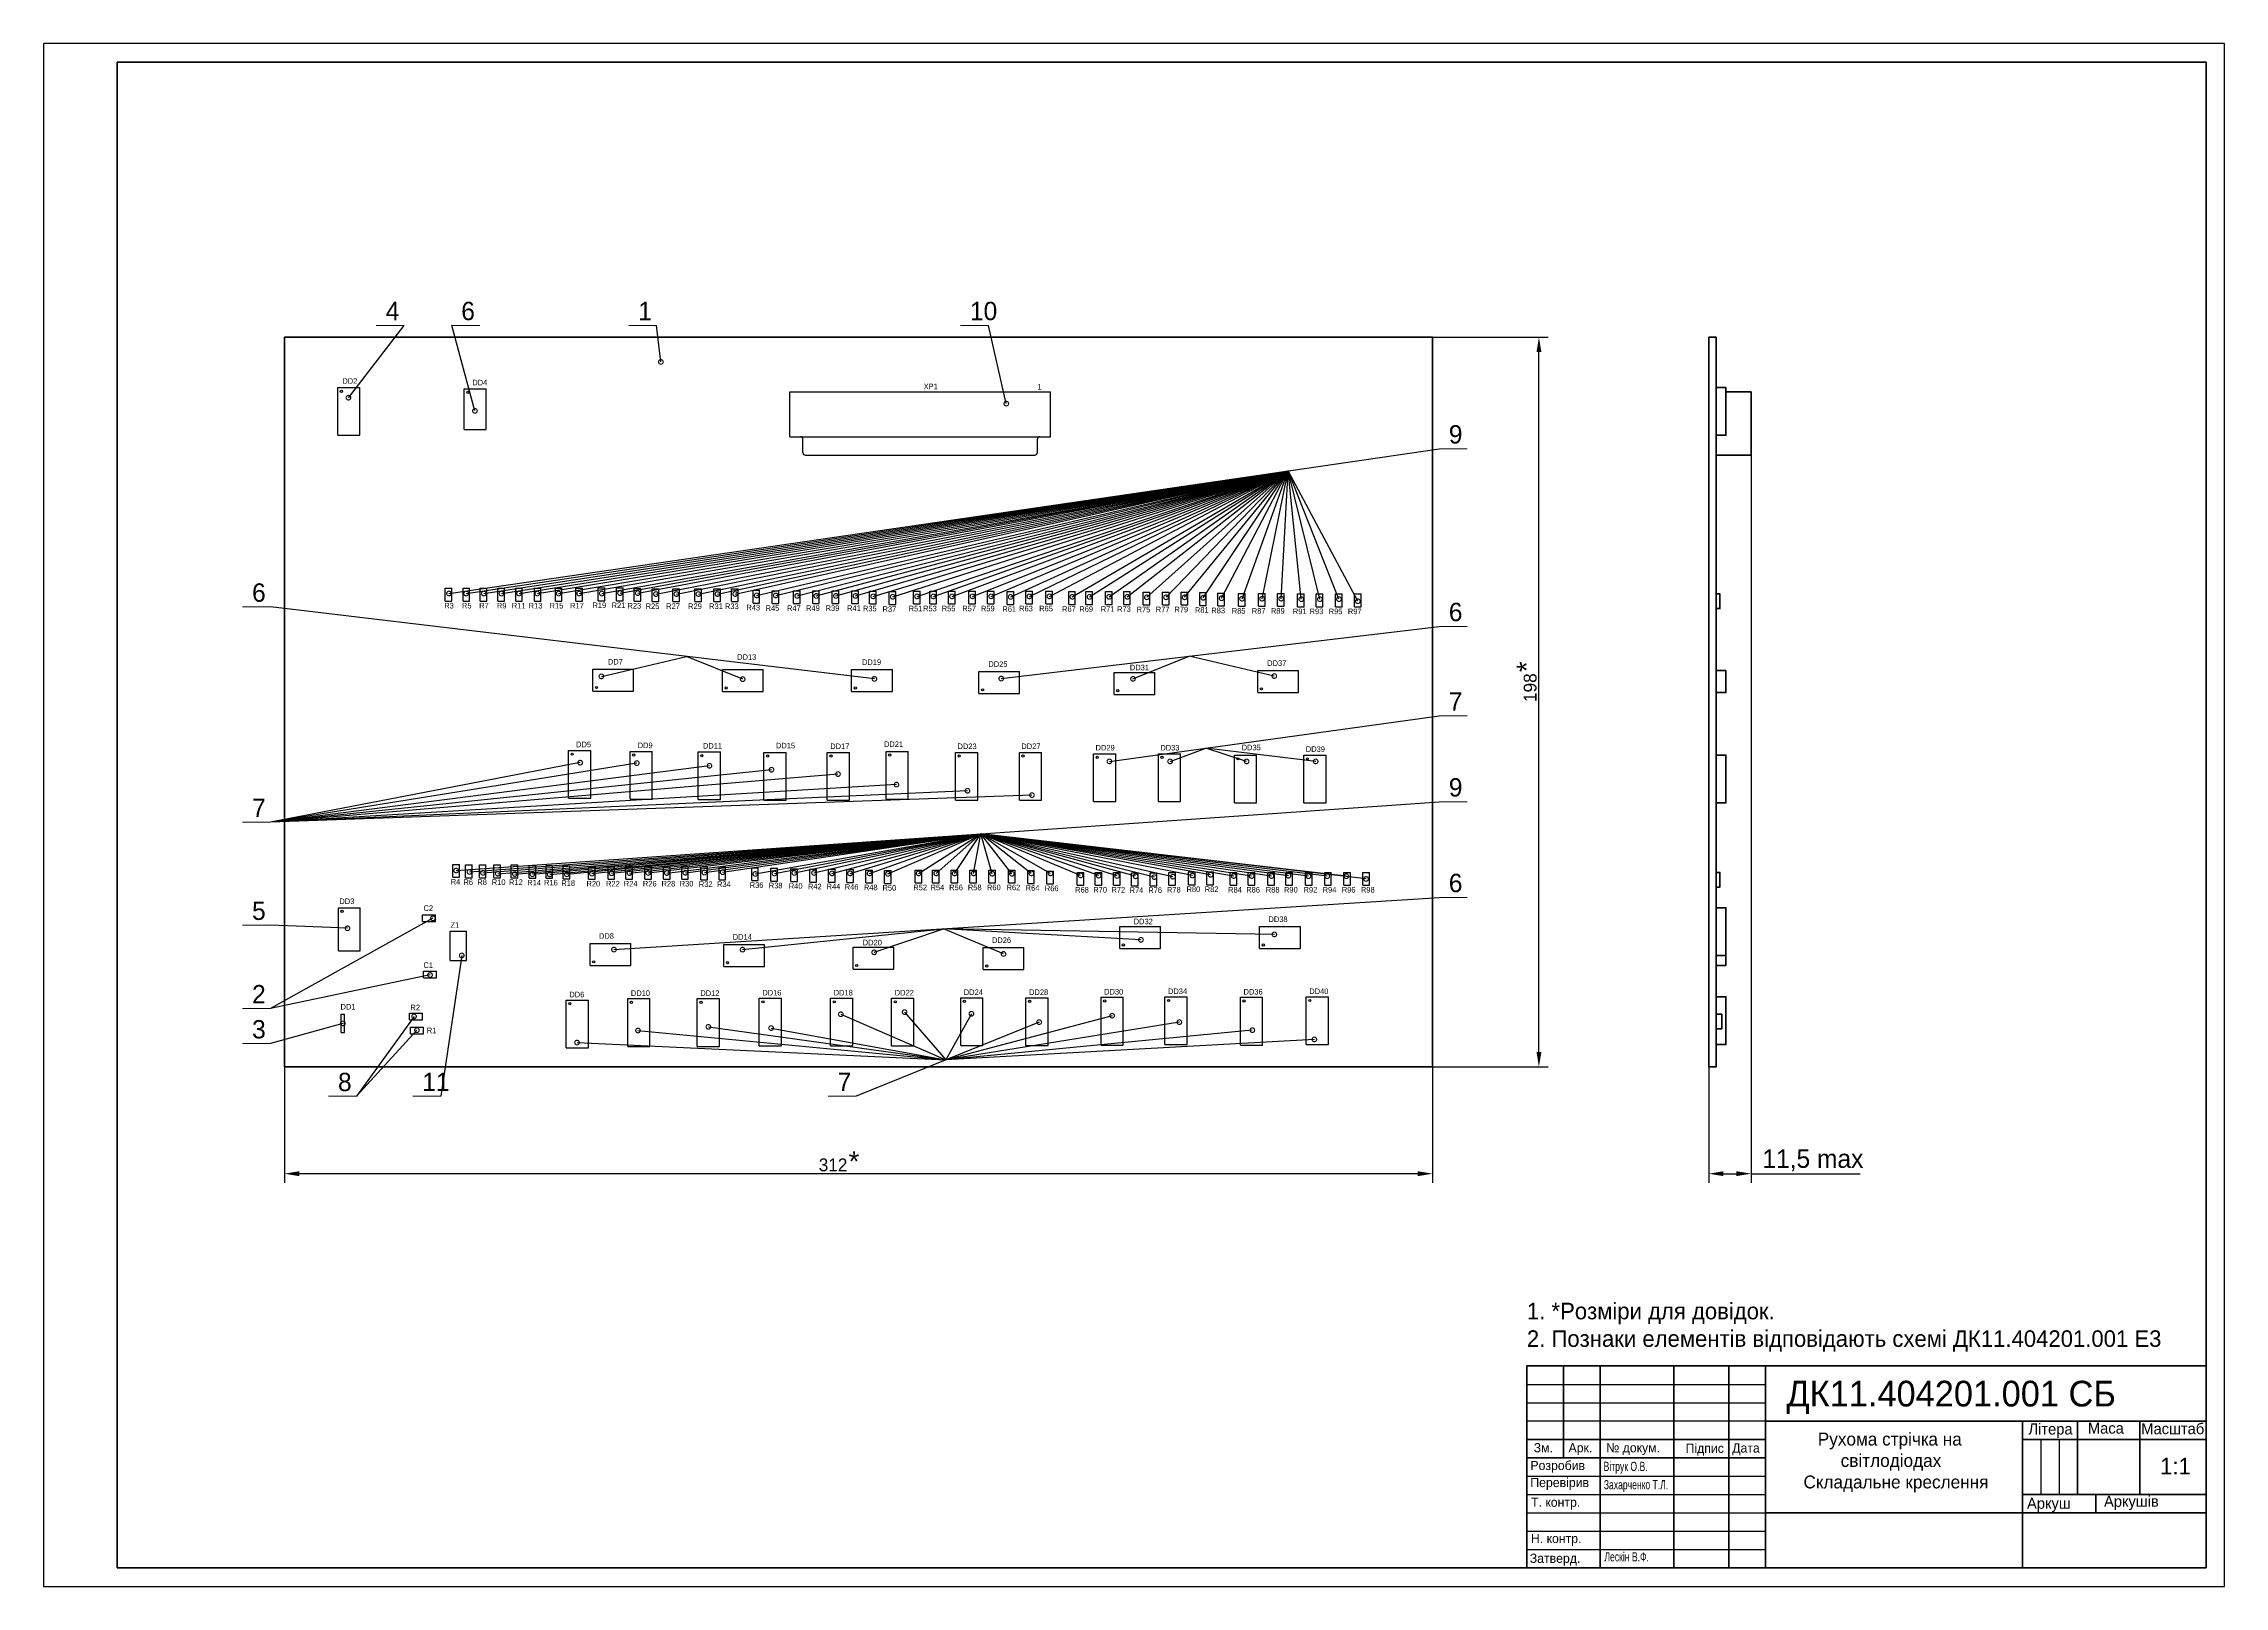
# Model space of a CAD drawing. Extents: x -317 to 277, y 435 to 855.
import ezdxf

# ---------------------------------------------------------------- set-up
doc = ezdxf.new("R2010")
doc.units = 0
doc.header["$MEASUREMENT"] = 0
doc.layers.get('0').update_dxf_attribs({"linetype": 'CONTINUOUS'})
doc.layers.get('Defpoints').update_dxf_attribs({"linetype": 'CONTINUOUS'})
for name, color, linetype, lineweight in [('K', 250, 'CONTINUOUS', 100), ('Layer1', 7, 'CONTINUOUS', 50), ('Рамка', 7, 'CONTINUOUS', 50), ('Рамка2', 7, 'CONTINUOUS', 25)]:
    doc.layers.add(name, color=color, linetype=linetype, lineweight=lineweight)
doc.layers.add('rozmiru', color=82, linetype='CONTINUOUS')
doc.layers.add('TOPOVERLAY', color=250, linetype='CONTINUOUS')
doc.styles.add('style1', font='452826.ttf')
doc.styles.add('Гост', font='452826.ttf')
doc.styles.add('стиль1', font='452826.ttf')
doc.styles.add('стиль2', font='452826.ttf', dxfattribs={"width": 0.7})
doc.dimstyles.new('Copy(2) of ISO-25', dxfattribs={"dimtxt": 2.5, "dimasz": 2.5, "dimexe": 1.25, "dimexo": 0.625, "dimtad": 1, "dimtxsty": 'Standard', "dimcen": 2.5, "dimadec": 0, "dimazin": 0, "dimtfac": 1, "dimtmove": 0, "dimatfit": 3, "dimldrblk": 'DOTSMALL', "dimfxl": 1, "dimarcsym": 0})
doc.dimstyles.new('Гост', dxfattribs={"dimtxt": 5, "dimasz": 4, "dimexe": 2.5, "dimexo": 0, "dimtad": 1, "dimtoh": 1, "dimzin": 9, "dimtxsty": 'Гост', "dimcen": 2.5, "dimadec": 0, "dimazin": 0, "dimtfac": 1, "dimtmove": 0, "dimatfit": 3, "dimfxl": 1, "dimarcsym": 0})

# ---------------------------------------------------------------- blocks, each defined once
blk = doc.blocks.new('_DotSmall')
at = {"color": 0, "linetype": 'ByBlock', "const_width": 0.5}
blk.add_lwpolyline([(-0.0625, 0, 1), (0.0625, 0, 1)], format="xyb", close=True, dxfattribs=at)
blk = doc.blocks.new('*D119')
at = {"color": 0, "linetype": 'Continuous', "lineweight": -2, "transparency": 16777216}
for p, q in [((61.07, 774.58), (92.58, 774.58)), ((90.08, 579.96), (90.08, 770.58)), ((61.07, 575.96), (92.58, 575.96))]:
    blk.add_line(p, q, dxfattribs=at)
at = {"color": 0, "linetype": 'Continuous', "transparency": 16777216}
for points in [[(89.42, 770.58), (90.75, 770.58), (90.08, 774.58)], [(89.42, 579.96), (90.75, 579.96), (90.08, 575.96)]]:
    blk.add_solid(points, dxfattribs=at)
at = {"layer": 'Defpoints', "color": 0, "linetype": 'Continuous', "transparency": 16777216}
for p in [(61.07, 774.58), (90.08, 774.58), (61.07, 575.96)]:
    blk.add_point(p, dxfattribs=at)
at = {"color": 0, "linetype": 'Continuous', "transparency": 16777216, "insert": (86.75, 680.66), "char_height": 5, "attachment_point": 5, "rotation": 90, "style": 'Гост'}
blk.add_mtext('{\\H0.7x;198\\fArial|b0|i1|c204|p34;\\H1.5476x;*}', dxfattribs=at)
blk = doc.blocks.new('*D120')
at = {"color": 0, "linetype": 'Continuous', "lineweight": -2, "transparency": 16777216}
for p, q in [((-251.6, 575.96), (-251.6, 544.37)), ((61.07, 575.96), (61.07, 544.37)), ((57.07, 546.87), (-247.6, 546.87))]:
    blk.add_line(p, q, dxfattribs=at)
at = {"color": 0, "linetype": 'Continuous', "transparency": 16777216}
for points in [[(-247.6, 547.54), (-247.6, 546.21), (-251.6, 546.87)], [(57.07, 547.54), (57.07, 546.21), (61.07, 546.87)]]:
    blk.add_solid(points, dxfattribs=at)
at = {"layer": 'Defpoints', "color": 0, "linetype": 'Continuous', "transparency": 16777216}
for p in [(-251.6, 575.96), (61.07, 575.96), (-251.6, 546.87)]:
    blk.add_point(p, dxfattribs=at)
at = {"color": 0, "linetype": 'Continuous', "transparency": 16777216, "insert": (-100.71, 550.21), "char_height": 5, "attachment_point": 5, "style": 'Гост'}
blk.add_mtext('{\\H0.7x;312\\fArial|b0|i1|c204|p34;\\H1.5476x;*}', dxfattribs=at)
blk = doc.blocks.new('*D121')
at = {"color": 0, "linetype": 'Continuous', "lineweight": -2, "transparency": 16777216}
for p, q in [((147.85, 742.48), (147.85, 544.37)), ((136.35, 575.95), (136.35, 544.37)), ((140.35, 546.87), (143.85, 546.87)), ((147.85, 546.87), (177.55, 546.87))]:
    blk.add_line(p, q, dxfattribs=at)
at = {"color": 0, "linetype": 'Continuous', "transparency": 16777216}
for points in [[(140.35, 547.54), (140.35, 546.21), (136.35, 546.87)], [(143.85, 547.54), (143.85, 546.21), (147.85, 546.87)]]:
    blk.add_solid(points, dxfattribs=at)
at = {"layer": 'Defpoints', "color": 0, "linetype": 'Continuous', "transparency": 16777216}
for p in [(147.85, 742.48), (136.35, 575.95), (136.35, 546.87)]:
    blk.add_point(p, dxfattribs=at)
at = {"color": 0, "linetype": 'Continuous', "transparency": 16777216, "insert": (164.7, 550.5), "char_height": 5, "attachment_point": 5, "style": 'Гост'}
blk.add_mtext('11,5 max', dxfattribs=at)

msp = doc.modelspace()

# ---------------------------------------------------------------- linework, layer by layer
at = {"linetype": 'Continuous'}
msp.add_lwpolyline([(-317.216, 434.524), (276.784, 434.524), (276.784, 854.524), (-317.216, 854.524)], close=True, dxfattribs=at)
at = {"layer": 'Layer1', "lineweight": 18}
for p, q in [((-219.012, 777.823), (-226.634, 777.823)), ((-198.437, 777.823), (-206.059, 777.823)), ((-150.234, 777.823), (-157.855, 777.823)), ((-59.863, 777.823), (-67.484, 777.823)), ((70.565, 744.243), (62.943, 744.243)), ((-255.406, 701.171), (-263.027, 701.171)), ((70.565, 695.885), (62.943, 695.885)), ((70.565, 671.54), (62.943, 671.54)), ((70.565, 648.137), (62.943, 648.137)), ((-255.406, 642.539), (-263.027, 642.539)), ((70.565, 622.107), (62.943, 622.107)), ((-255.406, 614.546), (-263.027, 614.546)), ((-255.406, 591.827), (-263.027, 591.827)), ((-255.406, 582.277), (-263.027, 582.277)), ((-231.999, 567.933), (-239.62, 567.933)), ((-209.043, 567.933), (-216.665, 567.933)), ((-95.918, 567.933), (-103.539, 567.933))]:
    msp.add_line(p, q, dxfattribs=at)
at = {"layer": 'TOPOVERLAY'}
for p, q in [((-237.103, 747.892), (-237.103, 760.892)), ((-237.103, 760.892), (-231.053, 760.892)), ((-231.053, 747.892), (-231.053, 760.892)), ((-202.661, 749.477), (-202.661, 760.577)), ((-202.661, 760.577), (-196.661, 760.577)), ((-196.661, 749.477), (-196.661, 760.577)), ((-113.968, 759.711), (-42.968, 759.711)), ((-113.968, 747.511), (-113.968, 759.711)), ((-42.968, 747.511), (-42.968, 759.711)), ((-202.661, 749.477), (-196.661, 749.477)), ((-237.103, 747.892), (-231.053, 747.892)), ((-113.968, 747.511), (-42.968, 747.511)), ((-110.398, 743.181), (-110.398, 746.811)), ((-109.703, 742.511), (-47.233, 742.511)), ((-46.538, 743.181), (-46.538, 746.811)), ((-207.803, 702.747), (-207.803, 706.247)), ((-207.803, 706.247), (-206.003, 706.247)), ((-207.803, 702.747), (-206.003, 702.747)), ((-206.003, 702.747), (-206.003, 706.247)), ((-202.977, 702.747), (-202.977, 706.247)), ((-202.977, 706.247), (-201.177, 706.247)), ((-202.977, 702.747), (-201.177, 702.747)), ((-201.177, 702.747), (-201.177, 706.247)), ((-198.278, 702.747), (-198.278, 706.247)), ((-198.278, 706.247), (-196.478, 706.247)), ((-198.278, 702.747), (-196.478, 702.747)), ((-196.478, 702.747), (-196.478, 706.247)), ((-193.452, 702.747), (-193.452, 706.247)), ((-193.452, 706.247), (-191.652, 706.247)), ((-193.452, 702.747), (-191.652, 702.747)), ((-191.652, 702.747), (-191.652, 706.247)), ((-188.626, 702.747), (-188.626, 706.247)), ((-188.626, 706.247), (-186.826, 706.247)), ((-188.626, 702.747), (-186.826, 702.747)), ((-186.826, 702.747), (-186.826, 706.247)), ((-183.546, 702.747), (-183.546, 706.247)), ((-183.546, 706.247), (-181.746, 706.247)), ((-183.546, 702.747), (-181.746, 702.747)), ((-181.746, 702.747), (-181.746, 706.247)), ((-177.831, 702.747), (-177.831, 706.247)), ((-177.831, 706.247), (-176.031, 706.247)), ((-177.831, 702.747), (-176.031, 702.747)), ((-176.031, 702.747), (-176.031, 706.247)), ((-172.243, 702.747), (-172.243, 706.247)), ((-172.243, 706.247), (-170.443, 706.247)), ((-172.243, 702.747), (-170.443, 702.747)), ((-170.443, 702.747), (-170.443, 706.247)), ((-166.147, 702.858), (-166.147, 706.358)), ((-166.147, 706.358), (-164.347, 706.358)), ((-166.147, 702.858), (-164.347, 702.858)), ((-164.347, 702.858), (-164.347, 706.358)), ((-161.194, 702.858), (-161.194, 706.358)), ((-161.194, 706.358), (-159.394, 706.358)), ((-161.194, 702.858), (-159.394, 702.858)), ((-159.394, 702.858), (-159.394, 706.358)), ((-156.368, 702.731), (-156.368, 706.231)), ((-156.368, 706.231), (-154.568, 706.231)), ((-156.368, 702.731), (-154.568, 702.731)), ((-154.568, 702.731), (-154.568, 706.231)), ((-151.415, 702.604), (-151.415, 706.104)), ((-151.415, 706.104), (-149.615, 706.104)), ((-151.415, 702.604), (-149.615, 702.604)), ((-149.615, 702.604), (-149.615, 706.104)), ((-145.827, 702.604), (-145.827, 706.104)), ((-145.827, 706.104), (-144.027, 706.104)), ((-145.827, 702.604), (-144.027, 702.604)), ((-144.027, 702.604), (-144.027, 706.104)), ((-139.858, 702.604), (-139.858, 706.104)), ((-139.858, 706.104), (-138.058, 706.104)), ((-139.858, 702.604), (-138.058, 702.604)), ((-138.058, 702.604), (-138.058, 706.104)), ((-134.651, 702.604), (-134.651, 706.104)), ((-134.651, 706.104), (-132.851, 706.104)), ((-134.651, 702.604), (-132.851, 702.604)), ((-132.851, 702.604), (-132.851, 706.104)), ((-129.825, 702.604), (-129.825, 706.104)), ((-129.825, 706.104), (-128.025, 706.104)), ((-129.825, 702.604), (-128.025, 702.604)), ((-128.025, 702.604), (-128.025, 706.104)), ((-123.983, 702.223), (-123.983, 705.723)), ((-123.983, 705.723), (-122.183, 705.723)), ((-123.983, 702.223), (-122.183, 702.223)), ((-122.183, 702.223), (-122.183, 705.723)), ((-118.76, 702.096), (-118.76, 705.596)), ((-118.76, 705.596), (-116.96, 705.596)), ((-118.76, 702.096), (-116.96, 702.096)), ((-116.96, 702.096), (-116.96, 705.596)), ((-112.918, 702.096), (-112.918, 705.596)), ((-112.918, 705.596), (-111.118, 705.596)), ((-112.918, 702.096), (-111.118, 702.096)), ((-111.118, 702.096), (-111.118, 705.596)), ((-107.727, 702.096), (-107.727, 705.596)), ((-107.727, 705.596), (-105.927, 705.596)), ((-107.727, 702.096), (-105.927, 702.096)), ((-105.927, 702.096), (-105.927, 705.596)), ((-102.393, 702.096), (-102.393, 705.596)), ((-102.393, 705.596), (-100.593, 705.596)), ((-102.393, 702.096), (-100.593, 702.096)), ((-100.593, 702.096), (-100.593, 705.596)), ((-97.059, 702.096), (-97.059, 705.596)), ((-97.059, 705.596), (-95.259, 705.596)), ((-97.059, 702.096), (-95.259, 702.096)), ((-95.259, 702.096), (-95.259, 705.596)), ((-92.233, 701.969), (-92.233, 705.469)), ((-92.233, 705.469), (-90.433, 705.469)), ((-92.233, 701.969), (-90.433, 701.969)), ((-90.433, 701.969), (-90.433, 705.469)), ((-86.899, 701.842), (-86.899, 705.342)), ((-86.899, 705.342), (-85.099, 705.342)), ((-86.899, 701.842), (-85.099, 701.842)), ((-85.099, 701.842), (-85.099, 705.342)), ((-80.295, 701.969), (-80.295, 705.469)), ((-80.295, 705.469), (-78.495, 705.469)), ((-80.295, 701.969), (-78.495, 701.969)), ((-78.495, 701.969), (-78.495, 705.469)), ((-75.85, 701.969), (-75.85, 705.469)), ((-75.85, 705.469), (-74.05, 705.469)), ((-75.85, 701.969), (-74.05, 701.969)), ((-74.05, 701.969), (-74.05, 705.469)), ((-70.77, 701.969), (-70.77, 705.469)), ((-70.77, 705.469), (-68.97, 705.469)), ((-70.77, 701.969), (-68.97, 701.969)), ((-68.97, 701.969), (-68.97, 705.469)), ((-65.182, 701.969), (-65.182, 705.469)), ((-65.182, 705.469), (-63.382, 705.469)), ((-65.182, 701.969), (-63.382, 701.969)), ((-63.382, 701.969), (-63.382, 705.469)), ((-60.102, 701.969), (-60.102, 705.469)), ((-60.102, 705.469), (-58.302, 705.469)), ((-60.102, 701.969), (-58.302, 701.969)), ((-58.302, 701.969), (-58.302, 705.469)), ((-54.768, 701.842), (-54.768, 705.342)), ((-54.768, 705.342), (-52.968, 705.342)), ((-54.768, 701.842), (-52.968, 701.842)), ((-52.968, 701.842), (-52.968, 705.342)), ((-49.688, 701.969), (-49.688, 705.469)), ((-49.688, 705.469), (-47.888, 705.469)), ((-49.688, 701.969), (-47.888, 701.969)), ((-47.888, 701.969), (-47.888, 705.469)), ((-44.227, 701.969), (-44.227, 705.469)), ((-44.227, 705.469), (-42.427, 705.469)), ((-44.227, 701.969), (-42.427, 701.969)), ((-42.427, 701.969), (-42.427, 705.469)), ((-38.004, 701.842), (-38.004, 705.342)), ((-38.004, 705.342), (-36.204, 705.342)), ((-38.004, 701.842), (-36.204, 701.842)), ((-36.204, 701.842), (-36.204, 705.342)), ((-33.305, 701.842), (-33.305, 705.342)), ((-33.305, 705.342), (-31.505, 705.342)), ((-33.305, 701.842), (-31.505, 701.842)), ((-31.505, 701.842), (-31.505, 705.342)), ((-27.971, 701.842), (-27.971, 705.342)), ((-27.971, 705.342), (-26.171, 705.342)), ((-27.971, 701.842), (-26.171, 701.842)), ((-26.171, 701.842), (-26.171, 705.342)), ((-23.018, 701.842), (-23.018, 705.342)), ((-23.018, 705.342), (-21.218, 705.342)), ((-23.018, 701.842), (-21.218, 701.842)), ((-21.218, 701.842), (-21.218, 705.342)), ((-17.684, 701.715), (-17.684, 705.215)), ((-17.684, 705.215), (-15.884, 705.215)), ((-17.684, 701.715), (-15.884, 701.715)), ((-15.884, 701.715), (-15.884, 705.215)), ((-12.477, 701.715), (-12.477, 705.215)), ((-12.477, 705.215), (-10.677, 705.215)), ((-12.477, 701.715), (-10.677, 701.715)), ((-10.677, 701.715), (-10.677, 705.215)), ((-7.397, 701.715), (-7.397, 705.215)), ((-7.397, 705.215), (-5.597, 705.215)), ((-7.397, 701.715), (-5.597, 701.715)), ((-5.597, 701.715), (-5.597, 705.215)), ((-2.317, 701.588), (-2.317, 705.088)), ((-2.317, 705.088), (-0.517, 705.088)), ((-2.317, 701.588), (-0.517, 701.588)), ((-0.517, 701.588), (-0.517, 705.088)), ((2.652, 701.461), (2.652, 704.961)), ((2.652, 704.961), (4.452, 704.961)), ((2.652, 701.461), (4.452, 701.461)), ((4.452, 701.461), (4.452, 704.961)), ((8.224, 701.334), (8.224, 704.834)), ((8.224, 704.834), (10.024, 704.834)), ((8.224, 701.334), (10.024, 701.334)), ((10.024, 701.334), (10.024, 704.834)), ((13.685, 701.334), (13.685, 704.834)), ((13.685, 704.834), (15.485, 704.834)), ((13.685, 701.334), (15.485, 701.334)), ((15.485, 701.334), (15.485, 704.834)), ((18.892, 701.334), (18.892, 704.834)), ((18.892, 704.834), (20.692, 704.834)), ((18.892, 701.334), (20.692, 701.334)), ((20.692, 701.334), (20.692, 704.834)), ((24.353, 701.207), (24.353, 704.707)), ((24.353, 704.707), (26.153, 704.707)), ((24.353, 701.207), (26.153, 701.207)), ((26.153, 701.207), (26.153, 704.707)), ((29.433, 701.207), (29.433, 704.707)), ((29.433, 704.707), (31.233, 704.707)), ((29.433, 701.207), (31.233, 701.207)), ((31.233, 701.207), (31.233, 704.707)), ((34.64, 701.207), (34.64, 704.707)), ((34.64, 704.707), (36.44, 704.707)), ((34.64, 701.207), (36.44, 701.207)), ((36.44, 701.207), (36.44, 704.707)), ((39.847, 701.207), (39.847, 704.707)), ((39.847, 704.707), (41.647, 704.707)), ((39.847, 701.207), (41.647, 701.207)), ((41.647, 701.207), (41.647, 704.707)), ((-167.622, 684.24), (-156.522, 684.24)), ((-167.622, 678.24), (-167.622, 684.24)), ((-156.522, 678.24), (-156.522, 684.24)), ((-132.316, 684.113), (-121.216, 684.113)), ((-132.316, 678.113), (-132.316, 684.113)), ((-121.216, 678.113), (-121.216, 684.113)), ((-97.137, 684.113), (-86.037, 684.113)), ((-97.137, 678.113), (-97.137, 684.113)), ((-86.037, 678.113), (-86.037, 684.113)), ((-62.466, 683.605), (-51.366, 683.605)), ((-62.466, 677.605), (-62.466, 683.605)), ((-51.366, 677.605), (-51.366, 683.605)), ((-25.636, 683.351), (-14.536, 683.351)), ((-25.636, 677.351), (-25.636, 683.351)), ((-14.536, 677.351), (-14.536, 683.351)), ((13.48, 683.859), (24.58, 683.859)), ((13.48, 677.859), (13.48, 683.859)), ((24.58, 677.859), (24.58, 683.859)), ((-167.622, 678.24), (-156.522, 678.24)), ((-132.316, 678.113), (-121.216, 678.113)), ((-97.137, 678.113), (-86.037, 678.113)), ((-62.466, 677.605), (-51.366, 677.605)), ((-25.636, 677.351), (-14.536, 677.351)), ((13.48, 677.859), (24.58, 677.859)), ((-174.241, 649.086), (-174.241, 662.086)), ((-174.241, 662.086), (-168.191, 662.086)), ((-168.191, 649.086), (-168.191, 662.086)), ((-157.477, 648.832), (-157.477, 661.832)), ((-157.477, 661.832), (-151.427, 661.832)), ((-151.427, 648.832), (-151.427, 661.832)), ((-138.935, 648.705), (-138.935, 661.705)), ((-138.935, 661.705), (-132.885, 661.705)), ((-132.885, 648.705), (-132.885, 661.705)), ((-121.028, 648.578), (-121.028, 661.578)), ((-121.028, 661.578), (-114.978, 661.578)), ((-114.978, 648.578), (-114.978, 661.578)), ((-103.756, 648.578), (-103.756, 661.578)), ((-103.756, 661.578), (-97.706, 661.578)), ((-97.706, 648.578), (-97.706, 661.578)), ((-87.754, 648.832), (-87.754, 661.832)), ((-87.754, 661.832), (-81.704, 661.832)), ((-81.704, 648.832), (-81.704, 661.832)), ((-68.831, 648.578), (-68.831, 661.578)), ((-68.831, 661.578), (-62.781, 661.578)), ((-62.781, 648.578), (-62.781, 661.578)), ((-51.432, 648.578), (-51.432, 661.578)), ((-51.432, 661.578), (-45.382, 661.578)), ((-45.382, 648.578), (-45.382, 661.578)), ((-31.239, 648.197), (-31.239, 661.197)), ((-31.239, 661.197), (-25.189, 661.197)), ((-25.189, 648.197), (-25.189, 661.197)), ((-13.586, 648.197), (-13.586, 661.197)), ((-13.586, 661.197), (-7.536, 661.197)), ((-7.536, 648.197), (-7.536, 661.197)), ((7.115, 647.816), (7.115, 660.816)), ((7.115, 660.816), (13.165, 660.816)), ((13.165, 647.816), (13.165, 660.816)), ((26.038, 647.816), (26.038, 660.816)), ((26.038, 660.816), (32.088, 660.816)), ((32.088, 647.816), (32.088, 660.816)), ((-174.241, 649.086), (-168.191, 649.086)), ((-157.477, 648.832), (-151.427, 648.832)), ((-138.935, 648.705), (-132.885, 648.705)), ((-121.028, 648.578), (-114.978, 648.578)), ((-103.756, 648.578), (-97.706, 648.578)), ((-87.754, 648.832), (-81.704, 648.832)), ((-68.831, 648.578), (-62.781, 648.578)), ((-51.432, 648.578), (-45.382, 648.578)), ((-31.239, 648.197), (-25.189, 648.197)), ((-13.586, 648.197), (-7.536, 648.197)), ((7.115, 647.816), (13.165, 647.816)), ((26.038, 647.816), (32.088, 647.816)), ((-205.765, 627.563), (-205.765, 631.063)), ((-205.765, 631.063), (-203.965, 631.063)), ((-203.965, 627.563), (-203.965, 631.063)), ((-202.32, 627.436), (-202.32, 630.936)), ((-202.32, 630.936), (-200.52, 630.936)), ((-200.52, 627.436), (-200.52, 630.936)), ((-198.526, 627.436), (-198.526, 630.936)), ((-198.526, 630.936), (-196.726, 630.936)), ((-196.726, 627.436), (-196.726, 630.936)), ((-194.589, 627.436), (-194.589, 630.936)), ((-194.589, 630.936), (-192.789, 630.936)), ((-192.789, 627.436), (-192.789, 630.936)), ((-189.89, 627.436), (-189.89, 630.936)), ((-189.89, 630.936), (-188.09, 630.936)), ((-188.09, 627.436), (-188.09, 630.936)), ((-184.937, 627.309), (-184.937, 630.809)), ((-184.937, 630.809), (-183.137, 630.809)), ((-183.137, 627.309), (-183.137, 630.809)), ((-180.365, 627.309), (-180.365, 630.809)), ((-180.365, 630.809), (-178.565, 630.809)), ((-178.565, 627.309), (-178.565, 630.809)), ((-175.666, 627.182), (-175.666, 630.682)), ((-175.666, 630.682), (-173.866, 630.682)), ((-173.866, 627.182), (-173.866, 630.682)), ((-168.792, 627.039), (-168.792, 630.539)), ((-168.792, 630.539), (-166.992, 630.539)), ((-166.992, 627.039), (-166.992, 630.539)), ((-163.474, 627.039), (-163.474, 630.539)), ((-163.474, 630.539), (-161.674, 630.539)), ((-161.674, 627.039), (-161.674, 630.539)), ((-158.648, 627.039), (-158.648, 630.539)), ((-158.648, 630.539), (-156.848, 630.539)), ((-156.848, 627.039), (-156.848, 630.539)), ((-153.441, 627.039), (-153.441, 630.539)), ((-153.441, 630.539), (-151.641, 630.539)), ((-151.641, 627.039), (-151.641, 630.539)), ((-148.361, 627.039), (-148.361, 630.539)), ((-148.361, 630.539), (-146.561, 630.539)), ((-146.561, 627.039), (-146.561, 630.539)), ((-143.408, 627.039), (-143.408, 630.539)), ((-143.408, 630.539), (-141.608, 630.539)), ((-141.608, 627.039), (-141.608, 630.539)), ((-138.201, 626.912), (-138.201, 630.412)), ((-138.201, 630.412), (-136.401, 630.412)), ((-136.401, 626.912), (-136.401, 630.412)), ((-133.248, 626.912), (-133.248, 630.412)), ((-133.248, 630.412), (-131.448, 630.412)), ((-131.448, 626.912), (-131.448, 630.412)), ((-124.342, 626.658), (-124.342, 630.158)), ((-124.342, 630.158), (-122.542, 630.158)), ((-122.542, 626.658), (-122.542, 630.158)), ((-119.151, 626.531), (-119.151, 630.031)), ((-119.151, 630.031), (-117.351, 630.031)), ((-117.351, 626.531), (-117.351, 630.031)), ((-113.69, 626.404), (-113.69, 629.904)), ((-113.69, 629.904), (-111.89, 629.904)), ((-111.89, 626.404), (-111.89, 629.904)), ((-108.483, 626.277), (-108.483, 629.777)), ((-108.483, 629.777), (-106.683, 629.777)), ((-106.683, 626.277), (-106.683, 629.777)), ((-103.403, 626.277), (-103.403, 629.777)), ((-103.403, 629.777), (-101.603, 629.777)), ((-101.603, 626.277), (-101.603, 629.777)), ((-98.45, 626.15), (-98.45, 629.65)), ((-98.45, 629.65), (-96.65, 629.65)), ((-96.65, 626.15), (-96.65, 629.65)), ((-205.765, 627.563), (-203.965, 627.563)), ((-202.32, 627.436), (-200.52, 627.436)), ((-198.526, 627.436), (-196.726, 627.436)), ((-194.589, 627.436), (-192.789, 627.436)), ((-189.89, 627.436), (-188.09, 627.436)), ((-184.937, 627.309), (-183.137, 627.309)), ((-180.365, 627.309), (-178.565, 627.309)), ((-175.666, 627.182), (-173.866, 627.182)), ((-168.792, 627.039), (-166.992, 627.039)), ((-163.474, 627.039), (-161.674, 627.039)), ((-158.648, 627.039), (-156.848, 627.039)), ((-153.441, 627.039), (-151.641, 627.039)), ((-148.361, 627.039), (-146.561, 627.039)), ((-143.408, 627.039), (-141.608, 627.039)), ((-138.201, 626.912), (-136.401, 626.912)), ((-133.248, 626.912), (-131.448, 626.912)), ((-124.342, 626.658), (-122.542, 626.658)), ((-119.151, 626.531), (-117.351, 626.531)), ((-113.69, 626.404), (-111.89, 626.404)), ((-108.483, 626.277), (-106.683, 626.277)), ((-103.403, 626.277), (-101.603, 626.277)), ((-98.45, 626.15), (-96.65, 626.15)), ((-93.243, 626.023), (-93.243, 629.523)), ((-93.243, 629.523), (-91.443, 629.523)), ((-93.243, 626.023), (-91.443, 626.023)), ((-91.443, 626.023), (-91.443, 629.523)), ((-88.163, 625.896), (-88.163, 629.396)), ((-88.163, 629.396), (-86.363, 629.396)), ((-88.163, 625.896), (-86.363, 625.896)), ((-86.363, 625.896), (-86.363, 629.396)), ((-79.781, 626.023), (-79.781, 629.523)), ((-79.781, 629.523), (-77.981, 629.523)), ((-79.781, 626.023), (-77.981, 626.023)), ((-77.981, 626.023), (-77.981, 629.523)), ((-75.082, 626.023), (-75.082, 629.523)), ((-75.082, 629.523), (-73.282, 629.523)), ((-75.082, 626.023), (-73.282, 626.023)), ((-73.282, 626.023), (-73.282, 629.523)), ((-70.002, 626.023), (-70.002, 629.523)), ((-70.002, 629.523), (-68.202, 629.523)), ((-70.002, 626.023), (-68.202, 626.023)), ((-68.202, 626.023), (-68.202, 629.523)), ((-64.922, 626.023), (-64.922, 629.523)), ((-64.922, 629.523), (-63.122, 629.523)), ((-64.922, 626.023), (-63.122, 626.023)), ((-63.122, 626.023), (-63.122, 629.523)), ((-59.715, 626.023), (-59.715, 629.523)), ((-59.715, 629.523), (-57.915, 629.523)), ((-59.715, 626.023), (-57.915, 626.023)), ((-57.915, 626.023), (-57.915, 629.523)), ((-54.381, 626.023), (-54.381, 629.523)), ((-54.381, 629.523), (-52.581, 629.523)), ((-54.381, 626.023), (-52.581, 626.023)), ((-52.581, 626.023), (-52.581, 629.523)), ((-49.174, 625.896), (-49.174, 629.396)), ((-49.174, 629.396), (-47.374, 629.396)), ((-49.174, 625.896), (-47.374, 625.896)), ((-47.374, 625.896), (-47.374, 629.396)), ((-43.967, 625.769), (-43.967, 629.269)), ((-43.967, 629.269), (-42.167, 629.269)), ((-43.967, 625.769), (-42.167, 625.769)), ((-42.167, 625.769), (-42.167, 629.269)), ((-35.712, 625.388), (-35.712, 628.888)), ((-35.712, 628.888), (-33.912, 628.888)), ((-35.712, 625.388), (-33.912, 625.388)), ((-33.912, 625.388), (-33.912, 628.888)), ((-30.759, 625.388), (-30.759, 628.888)), ((-30.759, 628.888), (-28.959, 628.888)), ((-30.759, 625.388), (-28.959, 625.388)), ((-28.959, 625.388), (-28.959, 628.888)), ((-25.806, 625.388), (-25.806, 628.888)), ((-25.806, 628.888), (-24.006, 628.888)), ((-25.806, 625.388), (-24.006, 625.388)), ((-24.006, 625.388), (-24.006, 628.888)), ((-20.853, 625.261), (-20.853, 628.761)), ((-20.853, 628.761), (-19.053, 628.761)), ((-20.853, 625.261), (-19.053, 625.261)), ((-19.053, 625.261), (-19.053, 628.761)), ((-15.773, 625.261), (-15.773, 628.761)), ((-15.773, 628.761), (-13.973, 628.761)), ((-15.773, 625.261), (-13.973, 625.261)), ((-13.973, 625.261), (-13.973, 628.761)), ((-10.693, 625.388), (-10.693, 628.888)), ((-10.693, 628.888), (-8.893, 628.888)), ((-10.693, 625.388), (-8.893, 625.388)), ((-8.893, 625.388), (-8.893, 628.888)), ((-5.359, 625.515), (-5.359, 629.015)), ((-5.359, 629.015), (-3.559, 629.015)), ((-5.359, 625.515), (-3.559, 625.515)), ((-3.559, 625.515), (-3.559, 629.015)), ((-0.406, 625.515), (-0.406, 629.015)), ((-0.406, 629.015), (1.394, 629.015)), ((-0.406, 625.515), (1.394, 625.515)), ((1.394, 625.515), (1.394, 629.015)), ((5.96, 625.388), (5.96, 628.888)), ((5.96, 628.888), (7.76, 628.888)), ((5.96, 625.388), (7.76, 625.388)), ((7.76, 625.388), (7.76, 628.888)), ((10.897, 625.388), (10.897, 628.888)), ((10.897, 628.888), (12.697, 628.888)), ((10.897, 625.388), (12.697, 625.388)), ((12.697, 625.388), (12.697, 628.888)), ((16.231, 625.388), (16.231, 628.888)), ((16.231, 628.888), (18.031, 628.888)), ((16.231, 625.388), (18.031, 625.388)), ((18.031, 625.388), (18.031, 628.888)), ((21.184, 625.388), (21.184, 628.888)), ((21.184, 628.888), (22.984, 628.888)), ((21.184, 625.388), (22.984, 625.388)), ((22.984, 625.388), (22.984, 628.888)), ((26.518, 625.388), (26.518, 628.888)), ((26.518, 628.888), (28.318, 628.888)), ((26.518, 625.388), (28.318, 625.388)), ((28.318, 625.388), (28.318, 628.888)), ((31.725, 625.388), (31.725, 628.888)), ((31.725, 628.888), (33.525, 628.888)), ((31.725, 625.388), (33.525, 625.388)), ((33.525, 625.388), (33.525, 628.888)), ((36.932, 625.388), (36.932, 628.888)), ((36.932, 628.888), (38.732, 628.888)), ((36.932, 625.388), (38.732, 625.388)), ((38.732, 625.388), (38.732, 628.888)), ((42.139, 625.388), (42.139, 628.888)), ((42.139, 628.888), (43.939, 628.888)), ((42.139, 625.388), (43.939, 625.388)), ((43.939, 625.388), (43.939, 628.888)), ((-236.923, 619.272), (-230.973, 619.272)), ((-236.923, 607.572), (-236.923, 619.272)), ((-230.973, 607.572), (-230.973, 619.272)), ((-213.981, 615.57), (-213.981, 617.37)), ((-213.981, 617.37), (-210.481, 617.37)), ((-213.981, 615.57), (-210.481, 615.57)), ((-210.481, 615.57), (-210.481, 617.37)), ((-206.5, 604.937), (-206.5, 612.937)), ((-206.5, 612.937), (-202, 612.937)), ((-202, 604.937), (-202, 612.937)), ((-24.106, 614.136), (-13.006, 614.136)), ((-24.106, 608.136), (-24.106, 614.136)), ((-13.006, 608.136), (-13.006, 614.136)), ((13.994, 614.136), (25.094, 614.136)), ((13.994, 608.136), (13.994, 614.136)), ((25.094, 608.136), (25.094, 614.136)), ((-236.923, 607.572), (-230.973, 607.572)), ((-168.378, 609.564), (-157.278, 609.564)), ((-168.378, 603.564), (-168.378, 609.564)), ((-157.278, 603.564), (-157.278, 609.564)), ((-131.929, 609.31), (-120.829, 609.31)), ((-131.929, 603.31), (-131.929, 609.31)), ((-120.829, 603.31), (-120.829, 609.31)), ((-96.75, 608.548), (-85.65, 608.548)), ((-96.75, 602.548), (-96.75, 608.548)), ((-85.65, 602.548), (-85.65, 608.548)), ((-61.317, 608.421), (-50.217, 608.421)), ((-61.317, 602.421), (-61.317, 608.421)), ((-50.217, 602.421), (-50.217, 608.421)), ((-24.106, 608.136), (-13.006, 608.136)), ((13.994, 608.136), (25.094, 608.136)), ((-213.727, 600.203), (-213.727, 602.003)), ((-213.727, 602.003), (-210.227, 602.003)), ((-213.727, 600.203), (-210.227, 600.203)), ((-210.227, 600.203), (-210.227, 602.003)), ((-206.5, 604.937), (-202, 604.937)), ((-168.378, 603.564), (-157.278, 603.564)), ((-131.929, 603.31), (-120.829, 603.31)), ((-96.75, 602.548), (-85.65, 602.548)), ((-61.317, 602.421), (-50.217, 602.421)), ((-174.87, 581.141), (-174.87, 594.141)), ((-174.87, 594.141), (-168.82, 594.141)), ((-168.82, 581.141), (-168.82, 594.141)), ((-158.106, 581.522), (-158.106, 594.522)), ((-158.106, 594.522), (-152.056, 594.522)), ((-152.056, 581.522), (-152.056, 594.522)), ((-139.183, 581.522), (-139.183, 594.522)), ((-139.183, 594.522), (-133.133, 594.522)), ((-133.133, 581.522), (-133.133, 594.522)), ((-122.292, 581.649), (-122.292, 594.649)), ((-122.292, 594.649), (-116.242, 594.649)), ((-116.242, 581.649), (-116.242, 594.649)), ((-102.861, 581.649), (-102.861, 594.649)), ((-102.861, 594.649), (-96.811, 594.649)), ((-96.811, 581.649), (-96.811, 594.649)), ((-86.224, 581.649), (-86.224, 594.649)), ((-86.224, 594.649), (-80.174, 594.649)), ((-80.174, 581.649), (-80.174, 594.649)), ((-67.428, 581.776), (-67.428, 594.776)), ((-67.428, 594.776), (-61.378, 594.776)), ((-61.378, 581.776), (-61.378, 594.776)), ((-49.648, 581.776), (-49.648, 594.776)), ((-49.648, 594.776), (-43.598, 594.776)), ((-43.598, 581.776), (-43.598, 594.776)), ((-29.201, 581.903), (-29.201, 594.903)), ((-29.201, 594.903), (-23.151, 594.903)), ((-23.151, 581.903), (-23.151, 594.903)), ((-11.802, 582.03), (-11.802, 595.03)), ((-11.802, 595.03), (-5.752, 595.03)), ((-5.752, 582.03), (-5.752, 595.03)), ((8.772, 581.903), (8.772, 594.903)), ((8.772, 594.903), (14.822, 594.903)), ((14.822, 581.903), (14.822, 594.903)), ((26.679, 582.03), (26.679, 595.03)), ((26.679, 595.03), (32.729, 595.03)), ((32.729, 582.03), (32.729, 595.03)), ((-236.151, 590.268), (-235.301, 590.268)), ((-236.151, 585.268), (-236.151, 590.268)), ((-235.301, 585.268), (-235.301, 590.268)), ((-217.537, 590.573), (-214.037, 590.573)), ((-217.537, 588.773), (-217.537, 590.573)), ((-217.537, 588.773), (-214.037, 588.773)), ((-214.037, 588.773), (-214.037, 590.573)), ((-236.151, 585.268), (-235.301, 585.268)), ((-217.283, 586.763), (-213.783, 586.763)), ((-217.283, 584.963), (-217.283, 586.763)), ((-217.283, 584.963), (-213.783, 584.963)), ((-213.783, 584.963), (-213.783, 586.763)), ((-174.87, 581.141), (-168.82, 581.141)), ((-158.106, 581.522), (-152.056, 581.522)), ((-139.183, 581.522), (-133.133, 581.522)), ((-122.292, 581.649), (-116.242, 581.649)), ((-102.861, 581.649), (-96.811, 581.649)), ((-86.224, 581.649), (-80.174, 581.649)), ((-67.428, 581.776), (-61.378, 581.776)), ((-49.648, 581.776), (-43.598, 581.776)), ((-29.201, 581.903), (-23.151, 581.903)), ((-11.802, 582.03), (-5.752, 582.03)), ((8.772, 581.903), (14.822, 581.903)), ((26.679, 582.03), (32.729, 582.03))]:
    msp.add_line(p, q, dxfattribs=at)
for centre in [(-236.103, 759.892), (-201.661, 759.577), (-166.622, 679.24), (-131.316, 679.113), (-96.137, 679.113), (-61.466, 678.605), (-24.636, 678.351), (14.48, 678.859), (-173.241, 661.086), (-156.477, 660.832), (-137.935, 660.705), (-120.028, 660.578), (-102.756, 660.578), (-86.754, 660.832), (-67.831, 660.578), (-50.432, 660.578), (-30.239, 660.197), (-12.586, 660.197), (8.115, 659.816), (27.038, 659.816), (-235.923, 618.272), (-23.106, 609.136), (14.994, 609.136), (-167.378, 604.564), (-130.929, 604.31), (-95.75, 603.548), (-60.317, 603.421), (-66.428, 593.776), (-48.648, 593.776), (-28.201, 593.903), (-10.802, 594.03), (9.772, 593.903), (27.679, 594.03), (-173.87, 593.141), (-157.106, 593.522), (-138.183, 593.522), (-121.292, 593.649), (-101.861, 593.649), (-85.224, 593.649)]:
    msp.add_circle(centre, 0.3, dxfattribs=at)
for centre, start, end in [((-111.093, 746.811), 0, 90), ((-109.703, 743.181), 180, 270), ((-47.233, 743.181), 270, 0), ((-45.843, 746.811), 90, 180)]:
    msp.add_arc(centre, 0.695, start, end, dxfattribs=at)
at = {"layer": 'Рамка', "linetype": 'Continuous'}
for p, q in [((271.784, 849.524), (-297.216, 849.524)), ((-297.216, 849.524), (-297.216, 439.524)), ((271.784, 849.524), (271.784, 439.524)), ((271.784, 439.524), (-297.216, 439.524))]:
    msp.add_line(p, q, dxfattribs=at)
at = {"layer": 'Рамка'}
for p, q in [((-251.604, 575.957), (-251.604, 774.585)), ((-251.604, 774.585), (61.07, 774.585)), ((61.07, 575.957), (61.07, 774.585)), ((-251.604, 575.957), (61.07, 575.957)), ((86.784, 494.524), (86.784, 439.524)), ((271.784, 494.524), (86.784, 494.524)), ((86.784, 469.524), (86.784, 494.524)), ((86.784, 494.524), (96.784, 494.524)), ((96.784, 494.524), (96.784, 469.524)), ((96.784, 494.524), (96.784, 469.524)), ((106.784, 439.524), (106.784, 494.524)), ((106.784, 494.524), (126.784, 494.524)), ((126.784, 494.524), (126.784, 439.524)), ((141.784, 494.524), (141.784, 439.524)), ((151.784, 494.524), (141.784, 494.524)), ((151.784, 439.524), (151.784, 494.524)), ((271.784, 439.524), (271.784, 494.524)), ((271.784, 479.524), (271.784, 494.524)), ((86.784, 479.524), (86.784, 469.524)), ((151.784, 479.524), (271.784, 479.524)), ((221.784, 474.524), (221.784, 479.524)), ((221.784, 479.524), (236.784, 479.524)), ((221.784, 459.524), (221.784, 479.524)), ((236.784, 479.524), (271.784, 479.524)), ((236.784, 479.524), (236.784, 474.524)), ((253.784, 479.524), (253.784, 459.524)), ((271.784, 479.524), (271.784, 474.524)), ((86.784, 474.524), (151.784, 474.524)), ((86.784, 464.524), (86.784, 469.524)), ((86.784, 469.524), (151.784, 469.524)), ((151.784, 469.524), (151.784, 464.524)), ((271.784, 474.524), (221.784, 474.524)), ((221.784, 474.524), (221.784, 459.524)), ((236.784, 474.524), (236.784, 459.524)), ((241.784, 459.524), (221.784, 459.524)), ((221.784, 459.524), (221.784, 454.524)), ((241.784, 454.524), (241.784, 459.524)), ((241.784, 459.524), (271.784, 459.524)), ((271.784, 459.524), (271.784, 454.524)), ((151.784, 454.524), (221.784, 454.524)), ((151.784, 439.524), (151.784, 454.524)), ((221.784, 454.524), (241.784, 454.524)), ((221.784, 454.524), (221.784, 439.524)), ((271.784, 454.524), (241.784, 454.524)), ((86.784, 439.524), (271.784, 439.524)), ((126.784, 439.524), (106.784, 439.524)), ((141.784, 439.524), (151.784, 439.524)), ((221.784, 439.524), (151.784, 439.524))]:
    msp.add_line(p, q, dxfattribs=at)
at = {"layer": 'Рамка', "linetype": 'Continuous'}
for points in [[(136.354, 774.585), (138.354, 774.585), (138.354, 575.955), (136.354, 575.955)], [(138.354, 760.892), (141.004, 760.892), (141.004, 747.892), (138.354, 747.892)], [(138.354, 704.707), (139.354, 704.707), (139.354, 700.707), (138.354, 700.707)], [(138.354, 683.859), (141.004, 683.859), (141.004, 677.859), (138.354, 677.859)], [(138.354, 660.816), (141.004, 660.816), (141.004, 647.816), (138.354, 647.816)], [(138.354, 628.888), (139.354, 628.888), (139.354, 624.888), (138.354, 624.888)], [(138.354, 619.272), (141.004, 619.272), (141.004, 606.272), (138.354, 606.272)], [(138.354, 595.03), (141.004, 595.03), (141.004, 582.03), (138.354, 582.03)], [(138.354, 590.268), (139.854, 590.268), (139.854, 586.268), (138.354, 586.268)]]:
    msp.add_lwpolyline(points, close=True, dxfattribs=at)
for points in [[(141.004, 759.711), (147.854, 759.711), (147.854, 742.481), (138.354, 742.481), (138.354, 759.711)], [(141.004, 609.564), (141.004, 603.564), (138.354, 603.564), (138.354, 609.564)]]:
    msp.add_lwpolyline(points, dxfattribs=at)
at = {"layer": 'Рамка2'}
for p, q in [((86.784, 489.524), (151.784, 489.524)), ((86.784, 484.524), (151.784, 484.524)), ((151.784, 479.524), (86.784, 479.524)), ((226.784, 474.524), (226.784, 459.524)), ((231.784, 474.524), (231.784, 459.524)), ((86.784, 464.524), (151.784, 464.524)), ((86.784, 459.524), (151.784, 459.524)), ((86.784, 454.524), (151.784, 454.524)), ((86.784, 449.524), (151.784, 449.524)), ((86.784, 444.524), (151.784, 444.524))]:
    msp.add_line(p, q, dxfattribs=at)

# ---------------------------------------------------------------- texts
at = {"lineweight": 80, "insert": (157.475, 490.495), "char_height": 7, "attachment_point": 1, "style": 'стиль1'}
msp.add_mtext_dynamic_manual_height_columns('{\\C7;ДК11.404201.001 CБ}', width=109.48054, gutter_width=12.5, heights=[0], dxfattribs=at)
at = {"color": 0, "lineweight": 80, "attachment_point": 1}
for s, width, insert, char_height, style in [('Літера', 13.34732, (223.396, 478.863), 3, 'стиль1'), ('Маса', 13.34732, (239.596, 479.096), 3, 'стиль1'), ('Масштаб', 13.34732, (254.135, 478.948), 3, 'стиль1'), ('Зм.', 8.25946, (88.653, 473.52), 2.5, 'стиль1'), ('Арк.', 8.25946, (98.142, 473.52), 2.5, 'стиль1'), ('№ докум.', 17.13629, (108.372, 473.52), 2.5, 'стиль1'), ('Підпис', 8.25946, (130.017, 473.372), 2.5, 'стиль1'), ('Дата', 8.25946, (142.715, 473.446), 2.5, 'стиль1'), ('Перевірив', 20, (87.733, 464.058), 2.5, 'стиль1'), ('Розробив', 20, (87.753, 468.694), 2.5, 'стиль1'), ('Захарченко Т.Л.', 42.02534, (107.758, 463.447), 2.5, 'стиль2'), ('Вітрук О.В.', 30.08194, (107.702, 468.43), 2.5, 'стиль2'), ('Т. контр.', 20, (87.952, 458.679), 2.5, 'стиль1'), ('Аркуш ', 17.54769, (223.022, 458.637), 3, 'стиль1'), ('Аркушів ', 22.1142, (243.989, 459.178), 3, 'стиль1'), ('Н. контр.', 20, (87.907, 448.808), 2.5, 'стиль1'), ('Затверд.', 20, (87.583, 443.416), 2.5, 'стиль1'), ('Лескін В.Ф.', 42.02534, (107.91, 443.811), 2.5, 'стиль2')]:
    msp.add_mtext_dynamic_manual_height_columns(s, width=width, gutter_width=12.5, heights=[0], dxfattribs=dict(at, insert=insert, char_height=char_height, style=style))
at = {"layer": 'K', "insert": (259.284, 469.524), "char_height": 4.5, "attachment_point": 1, "style": 'стиль1'}
msp.add_mtext_dynamic_manual_height_columns('{\\C0;1:1}', width=16.25, gutter_width=12.5, heights=[0], dxfattribs=at)
at = {"layer": 'Layer1', "lineweight": 18, "insert": (86.803, 511.727), "char_height": 4.5, "attachment_point": 1, "style": 'style1'}
msp.add_mtext_dynamic_manual_height_columns('1. *Розміри для довідок.\\P2. Познаки елементів відповідають схемі ДК11{\\C0;.404201.001 Е3}', width=222.83913, gutter_width=12.5, heights=[0], dxfattribs=at)
at = {"layer": 'rozmiru', "lineweight": 50, "char_height": 5, "attachment_point": 1, "style": 'style1'}
for s, insert in [('{\\C0;4}', (-224.042, 784.237)), ('{\\C0;6}', (-203.467, 784.237)), ('{\\C0;1}', (-155.264, 784.237)), ('{\\C0;10}', (-64.893, 784.237)), ('{\\C0;9}', (65.535, 750.657)), ('{\\C0;6}', (-260.436, 707.584)), ('{\\C0;6}', (65.535, 702.298)), ('{\\C0;7}', (65.535, 677.953)), ('{\\C0;9}', (65.535, 654.551)), ('{\\C0;7}', (-260.436, 648.953)), ('{\\C0;6}', (65.535, 628.521)), ('{\\C0;5}', (-260.436, 620.96)), ('{\\C0;2}', (-260.436, 598.241)), ('{\\C0;3}', (-260.436, 588.691)), ('{\\C0;8}', (-237.029, 574.347)), ('{\\C0;11}', (-214.073, 574.347)), ('{\\C0;7}', (-100.948, 574.347))]:
    msp.add_mtext_dynamic_manual_height_columns(s, width=7.49914, gutter_width=12.5, heights=[0], dxfattribs=dict(at, insert=insert))
at = {"layer": 'TOPOVERLAY', "style": 'Гост'}
for s, p in [('DD2', (-235.847, 761.923)), ('DD4', (-200.455, 761.492)), ('XP1', (-77.512, 760.443)), ('R3', (-208.092, 700.751)), ('R5', (-203.266, 700.751)), ('R7', (-198.567, 700.751)), ('R9', (-193.741, 700.751)), ('R11', (-189.677, 700.751)), ('R13', (-185.105, 700.751)), ('R15', (-179.39, 700.751)), ('R17', (-173.802, 700.751)), ('R19', (-167.706, 700.853)), ('R21', (-162.499, 700.853)), ('R23', (-158.181, 700.726)), ('R25', (-153.228, 700.599)), ('R27', (-147.64, 700.599)), ('R29', (-141.671, 700.599)), ('R31', (-135.956, 700.599)), ('R33', (-131.638, 700.599)), ('R43', (-125.796, 700.218)), ('R45', (-120.564, 700.091)), ('R47', (-114.722, 700.091)), ('R49', (-109.54, 700.091)), ('R39', (-104.206, 700.091)), ('R41', (-98.364, 700.091)), ('R35', (-94.046, 699.964)), ('R37', (-88.712, 699.837)), ('R51', (-81.6, 699.964)), ('R53', (-77.663, 699.964)), ('R55', (-72.583, 699.964)), ('R57', (-66.995, 699.964)), ('R59', (-61.915, 699.964)), ('R61', (-56.073, 699.837)), ('R63', (-51.501, 699.964)), ('R65', (-46.04, 699.964)), ('R67', (-39.817, 699.837)), ('R69', (-35.118, 699.837)), ('R71', (-29.276, 699.837)), ('R73', (-24.831, 699.837)), ('R75', (-19.497, 699.71)), ('R77', (-14.29, 699.71)), ('R79', (-9.21, 699.71)), ('R81', (-3.622, 699.583)), ('R83', (0.848, 699.456)), ('R85', (6.411, 699.329)), ('R87', (11.872, 699.329)), ('R89', (17.079, 699.329)), ('R91', (23.048, 699.202)), ('R93', (27.62, 699.202)), ('R95', (32.827, 699.202)), ('R97', (38.034, 699.202)), ('DD7', (-163.518, 685.49)), ('DD13', (-128.303, 686.762)), ('DD19', (-94.303, 685.363)), ('DD25', (-59.886, 684.855)), ('DD31', (-21.34, 683.92)), ('DD37', (16.06, 685.109)), ('DD5', (-172.174, 662.974)), ('DD9', (-155.41, 662.72)), ('DD11', (-137.63, 662.593)), ('DD15', (-117.741, 662.651)), ('DD17', (-102.959, 662.466)), ('DD21', (-88.318, 663.043)), ('DD23', (-68.288, 662.466)), ('DD27', (-50.889, 662.466)), ('DD29', (-30.696, 662.085)), ('DD33', (-13.043, 662.085)), ('DD35', (9.117, 662.142)), ('DD39', (26.581, 661.704)), ('R4', (-206.316, 625.601)), ('R6', (-202.871, 625.474)), ('R8', (-199.077, 625.474)), ('R10', (-195.14, 625.474)), ('R12', (-190.441, 625.474)), ('R14', (-185.488, 625.347)), ('R16', (-180.916, 625.347)), ('R18', (-176.217, 625.22)), ('R20', (-169.339, 625.064)), ('R22', (-164.021, 625.064)), ('R24', (-159.195, 625.064)), ('R26', (-153.988, 625.064)), ('R28', (-148.908, 625.064)), ('R30', (-143.955, 625.064)), ('R32', (-138.748, 624.937)), ('R34', (-133.795, 624.937)), ('R36', (-124.889, 624.683)), ('R38', (-119.698, 624.556)), ('R40', (-114.237, 624.429)), ('R42', (-109.03, 624.302)), ('R44', (-103.95, 624.302)), ('R46', (-98.997, 624.175)), ('R48', (-93.79, 624.048)), ('R50', (-88.71, 623.921)), ('R52', (-80.328, 624.048)), ('R54', (-75.629, 624.048)), ('R56', (-70.549, 624.048)), ('R58', (-65.469, 624.048)), ('R60', (-60.262, 624.048)), ('R62', (-54.928, 624.048)), ('R64', (-49.721, 623.921)), ('R66', (-44.514, 623.794)), ('R68', (-36.259, 623.413)), ('R70', (-31.306, 623.413)), ('R72', (-26.353, 623.413)), ('R74', (-21.4, 623.286)), ('R76', (-16.32, 623.286)), ('R78', (-11.24, 623.413)), ('R80', (-5.906, 623.54)), ('R82', (-0.953, 623.54)), ('R84', (5.413, 623.413)), ('R86', (10.35, 623.413)), ('R88', (15.684, 623.413)), ('R90', (20.637, 623.413)), ('R92', (25.971, 623.413)), ('R94', (31.178, 623.413)), ('R96', (36.385, 623.413)), ('R98', (41.592, 623.413)), ('DD3', (-236.646, 620.272)), ('С2', (-213.742, 618.413)), ('Z1', (-206.376, 613.815)), ('DD8', (-165.962, 610.821)), ('DD14', (-129.513, 610.567)), ('DD32', (-20.3, 614.776)), ('DD38', (16.41, 615.393)), ('DD20', (-94.093, 609.033)), ('DD26', (-58.901, 609.678)), ('С1', (-213.755, 602.881)), ('DD6', (-174.026, 594.882)), ('DD10', (-157.262, 595.263)), ('DD12', (-138.339, 595.263)), ('DD16', (-121.448, 595.39)), ('DD18', (-102.017, 595.39)), ('DD22', (-85.38, 595.39)), ('DD24', (-66.584, 595.517)), ('DD28', (-48.804, 595.517)), ('DD30', (-28.357, 595.644)), ('DD34', (-10.958, 595.771)), ('DD36', (9.616, 595.644)), ('DD40', (27.523, 595.771)), ('DD1', (-236.341, 591.57)), ('R2', (-217.298, 591.362)), ('R1', (-212.841, 585.129))]:
    msp.add_text(s, height=1.524, dxfattribs=at).set_placement(p)
msp.add_text('1', height=1.5, rotation=360, dxfattribs=at).set_placement((-46.499, 760.361))
at = {"layer": 'Рамка', "lineweight": 80, "insert": (155.523, 476.364), "char_height": 4.5, "attachment_point": 1, "style": 'стиль1'}
msp.add_mtext_dynamic_manual_height_columns('\\pi10.51;{\\H0.77778x;Рухома стрічка на \\P\\pi16.756;світлодіодах\\P\\pi6.6169;\\H0.99999x;Складальне креслення }', width=61.48838, gutter_width=12.5, heights=[0], dxfattribs=at)

# ---------------------------------------------------------------- dimensions: what is measured, and where the dimension line sits
at = {"linetype": 'Continuous'}
dim = msp.add_linear_dim(base=(90.084, 774.585), p1=(61.07, 575.957), p2=(61.07, 774.585), angle=90, text='{\\H0.7x;198\\fArial|b0|i1|c204|p34;\\H1.5476x;*}', dimstyle='Гост', dxfattribs=at)
dim.commit()
dim.dimension.update_dxf_attribs({"geometry": '*D119', "text_midpoint": (90.084, 680.664), "dimtype": 160})
for base, p1, p2, text, picture, middle in [((136.354, 546.872), (147.854, 742.481), (136.354, 575.955), '<> max', '*D121', (164.704, 546.872)), ((-251.604, 546.872), (61.07, 575.957), (-251.604, 575.957), '{\\H0.7x;312\\fArial|b0|i1|c204|p34;\\H1.5476x;*}', '*D120', (-100.708, 546.872))]:
    dim = msp.add_linear_dim(base=base, p1=p1, p2=p2, text=text, dimstyle='Гост', dxfattribs=at)
    dim.commit()
    dim.dimension.update_dxf_attribs({"geometry": picture, "text_midpoint": middle, "dimtype": 160})

# ---------------------------------------------------------------- leaders
at = {"layer": 'Рамка2'}
for points in [[(-234.189, 758.135), (-219.012, 777.823)], [(-199.747, 754.543), (-206.059, 777.823)], [(-149.087, 767.872), (-150.234, 777.823)], [(-54.996, 756.513), (-59.863, 777.823)], [(-206.822, 704.822), (62.943, 744.243)], [(-202.127, 704.822), (21.793, 738.23)], [(-197.322, 704.822), (21.793, 738.23)], [(-192.517, 704.822), (21.793, 738.23)], [(-187.713, 704.822), (21.793, 738.23)], [(-182.724, 704.822), (21.793, 738.23)], [(-176.933, 704.822), (21.793, 738.23)], [(-171.328, 704.822), (21.793, 738.23)], [(-165.166, 704.822), (21.793, 738.23)], [(-160.213, 704.933), (21.793, 738.23)], [(-155.387, 704.933), (21.793, 738.23)], [(-150.434, 704.679), (21.793, 738.23)], [(-144.846, 704.679), (21.793, 738.23)], [(-138.877, 704.679), (21.793, 738.23)], [(-133.67, 704.679), (21.793, 738.23)], [(-128.844, 704.679), (21.793, 738.23)], [(-123.002, 704.298), (21.793, 738.23)], [(-117.779, 704.298), (21.793, 738.23)], [(-111.937, 704.171), (21.793, 738.23)], [(-106.746, 704.171), (21.793, 738.23)], [(-101.412, 704.171), (21.793, 738.23)], [(-96.078, 704.171), (21.793, 738.23)], [(-91.252, 704.044), (21.793, 738.23)], [(-85.918, 703.917), (21.793, 738.23)], [(-79.314, 704.044), (21.793, 738.23)], [(-74.869, 704.044), (21.793, 738.23)], [(-69.789, 704.044), (21.793, 738.23)], [(-64.201, 704.044), (21.793, 738.23)], [(-59.121, 704.044), (21.793, 738.23)], [(-53.787, 703.917), (21.793, 738.23)], [(-48.707, 704.044), (21.793, 738.23)], [(-43.246, 704.044), (21.793, 738.23)], [(-37.023, 703.917), (21.793, 738.23)], [(-32.324, 703.917), (21.793, 738.23)], [(-26.99, 703.917), (21.793, 738.23)], [(-22.037, 703.917), (21.793, 738.23)], [(-16.703, 703.79), (21.793, 738.23)], [(-11.496, 703.79), (21.793, 738.23)], [(-6.416, 703.79), (21.793, 738.23)], [(-1.336, 703.663), (21.793, 738.23)], [(3.633, 703.536), (21.793, 738.23)], [(9.205, 703.409), (21.793, 738.23)], [(14.666, 703.409), (21.793, 738.23)], [(19.873, 703.409), (21.793, 738.23)], [(25.334, 703.282), (21.793, 738.23)], [(30.414, 703.282), (21.793, 738.23)], [(35.621, 703.282), (21.793, 738.23)], [(40.762, 702.717), (21.793, 738.23)], [(-90.927, 681.578), (-255.406, 701.171)], [(-56.377, 681.671), (62.943, 695.885)], [(-165.3, 682.265), (-142.095, 687.673)], [(-126.807, 681.503), (-142.095, 687.673)], [(-20.497, 681.596), (-5.209, 687.766)], [(17.996, 682.358), (-5.209, 687.766)], [(-26.911, 659.117), (62.943, 671.54)], [(-171.075, 658.774), (-255.406, 642.539)], [(-155.64, 658.64), (-255.406, 642.539)], [(-10.381, 659.117), (-0.677, 662.744)], [(10.455, 659.117), (-0.677, 662.744)], [(29.269, 659.117), (-0.677, 662.744)], [(-135.865, 657.926), (-255.406, 642.539)], [(-118.95, 656.854), (-255.406, 642.539)], [(-100.843, 655.664), (-255.406, 642.539)], [(-84.912, 652.802), (-255.406, 642.539)], [(-65.586, 651.128), (-255.406, 642.539)], [(-48.014, 649.932), (-255.406, 642.539)], [(-204.84, 629.407), (62.943, 648.137)], [(-201.227, 629.038), (-61.935, 639.403)], [(-197.544, 628.756), (-61.935, 639.403)], [(-193.497, 628.526), (-61.935, 639.403)], [(-188.86, 628.449), (-61.935, 639.403)], [(-184.07, 628.398), (-61.935, 639.403)], [(-179.355, 628.353), (-61.935, 639.403)], [(-174.691, 628.379), (-61.935, 639.403)], [(-167.863, 628.56), (-61.935, 639.403)], [(-162.505, 628.662), (-61.935, 639.403)], [(-157.635, 628.71), (-61.935, 639.403)], [(-152.558, 628.761), (-61.935, 639.403)], [(-147.462, 628.732), (-61.935, 639.403)], [(-142.418, 628.798), (-61.935, 639.403)], [(-137.246, 628.846), (-61.935, 639.403)], [(-132.266, 628.942), (-61.935, 639.403)], [(-123.364, 628.477), (-61.935, 639.403)], [(-118.153, 628.604), (-61.935, 639.403)], [(-112.733, 628.756), (-61.935, 639.403)], [(-107.382, 628.756), (-61.935, 639.403)], [(-102.495, 628.628), (-61.935, 639.403)], [(-97.54, 628.627), (-61.935, 639.403)], [(-92.237, 628.629), (-61.935, 639.403)], [(-87.243, 628.502), (-61.935, 639.403)], [(-78.891, 628.629), (-61.935, 639.403)], [(-74.089, 628.629), (-61.935, 639.403)], [(-69.07, 628.62), (-61.935, 639.403)], [(-63.912, 628.629), (-61.935, 639.403)], [(-58.831, 628.542), (-61.935, 639.403)], [(-53.474, 628.513), (-61.935, 639.403)], [(-48.181, 628.629), (-61.935, 639.403)], [(-42.965, 628.629), (-61.935, 639.403)], [(-34.768, 628.072), (-61.935, 639.403)], [(-29.834, 628.011), (-61.935, 639.403)], [(-24.843, 627.936), (-61.935, 639.403)], [(-19.77, 627.832), (-61.935, 639.403)], [(-14.672, 627.625), (-61.935, 639.403)], [(-9.625, 627.729), (-61.935, 639.403)], [(-4.294, 628.039), (-61.935, 639.403)], [(0.646, 628.248), (-61.935, 639.403)], [(6.947, 627.904), (-61.935, 639.403)], [(11.822, 627.898), (-61.935, 639.403)], [(17.216, 627.914), (-61.935, 639.403)], [(21.855, 627.994), (-61.935, 639.403)], [(27.316, 627.867), (-61.935, 639.403)], [(32.396, 627.867), (-61.935, 639.403)], [(37.603, 627.867), (-61.935, 639.403)], [(42.989, 627.11), (-61.935, 639.403)], [(-161.868, 607.872), (62.943, 622.107)], [(-211.188, 616.403), (-255.406, 591.827)], [(-234.45, 613.677), (-255.406, 614.546)], [(-126.852, 607.872), (-72.126, 613.554)], [(-90.983, 607.142), (-72.126, 613.554)], [(-55.765, 606.702), (-72.126, 613.554)], [(-18.334, 610.55), (-72.126, 613.554)], [(18.015, 612.018), (-72.126, 613.554)], [(-203.32, 606.29), (-209.043, 567.933)], [(-211.959, 600.973), (-255.406, 591.827)], [(-235.702, 587.792), (-255.406, 582.277)], [(-216.317, 589.678), (-231.999, 567.933)], [(-100.07, 590.281), (-71.437, 577.848)], [(-46.042, 588.133), (-95.918, 567.933)], [(-82.696, 590.852), (-71.437, 577.848)], [(-64.505, 590.416), (-71.437, 577.848)], [(-26.163, 589.883), (-71.437, 577.848)], [(-7.868, 588.133), (-71.437, 577.848)], [(-215.542, 585.942), (-231.999, 567.933)], [(-171.925, 582.567), (-71.437, 577.848)], [(-155.325, 585.857), (-71.437, 577.848)], [(-136.138, 586.846), (-71.437, 577.848)], [(-119.057, 586.523), (-71.437, 577.848)], [(12.012, 585.951), (-71.437, 577.848)], [(28.906, 583.436), (-71.437, 577.848)]]:
    msp.add_leader(points, dimstyle='Copy(2) of ISO-25', override={"dimgap": 0.625, "dimtad": 0}, dxfattribs=at)

doc.saveas('drawing.dxf')
